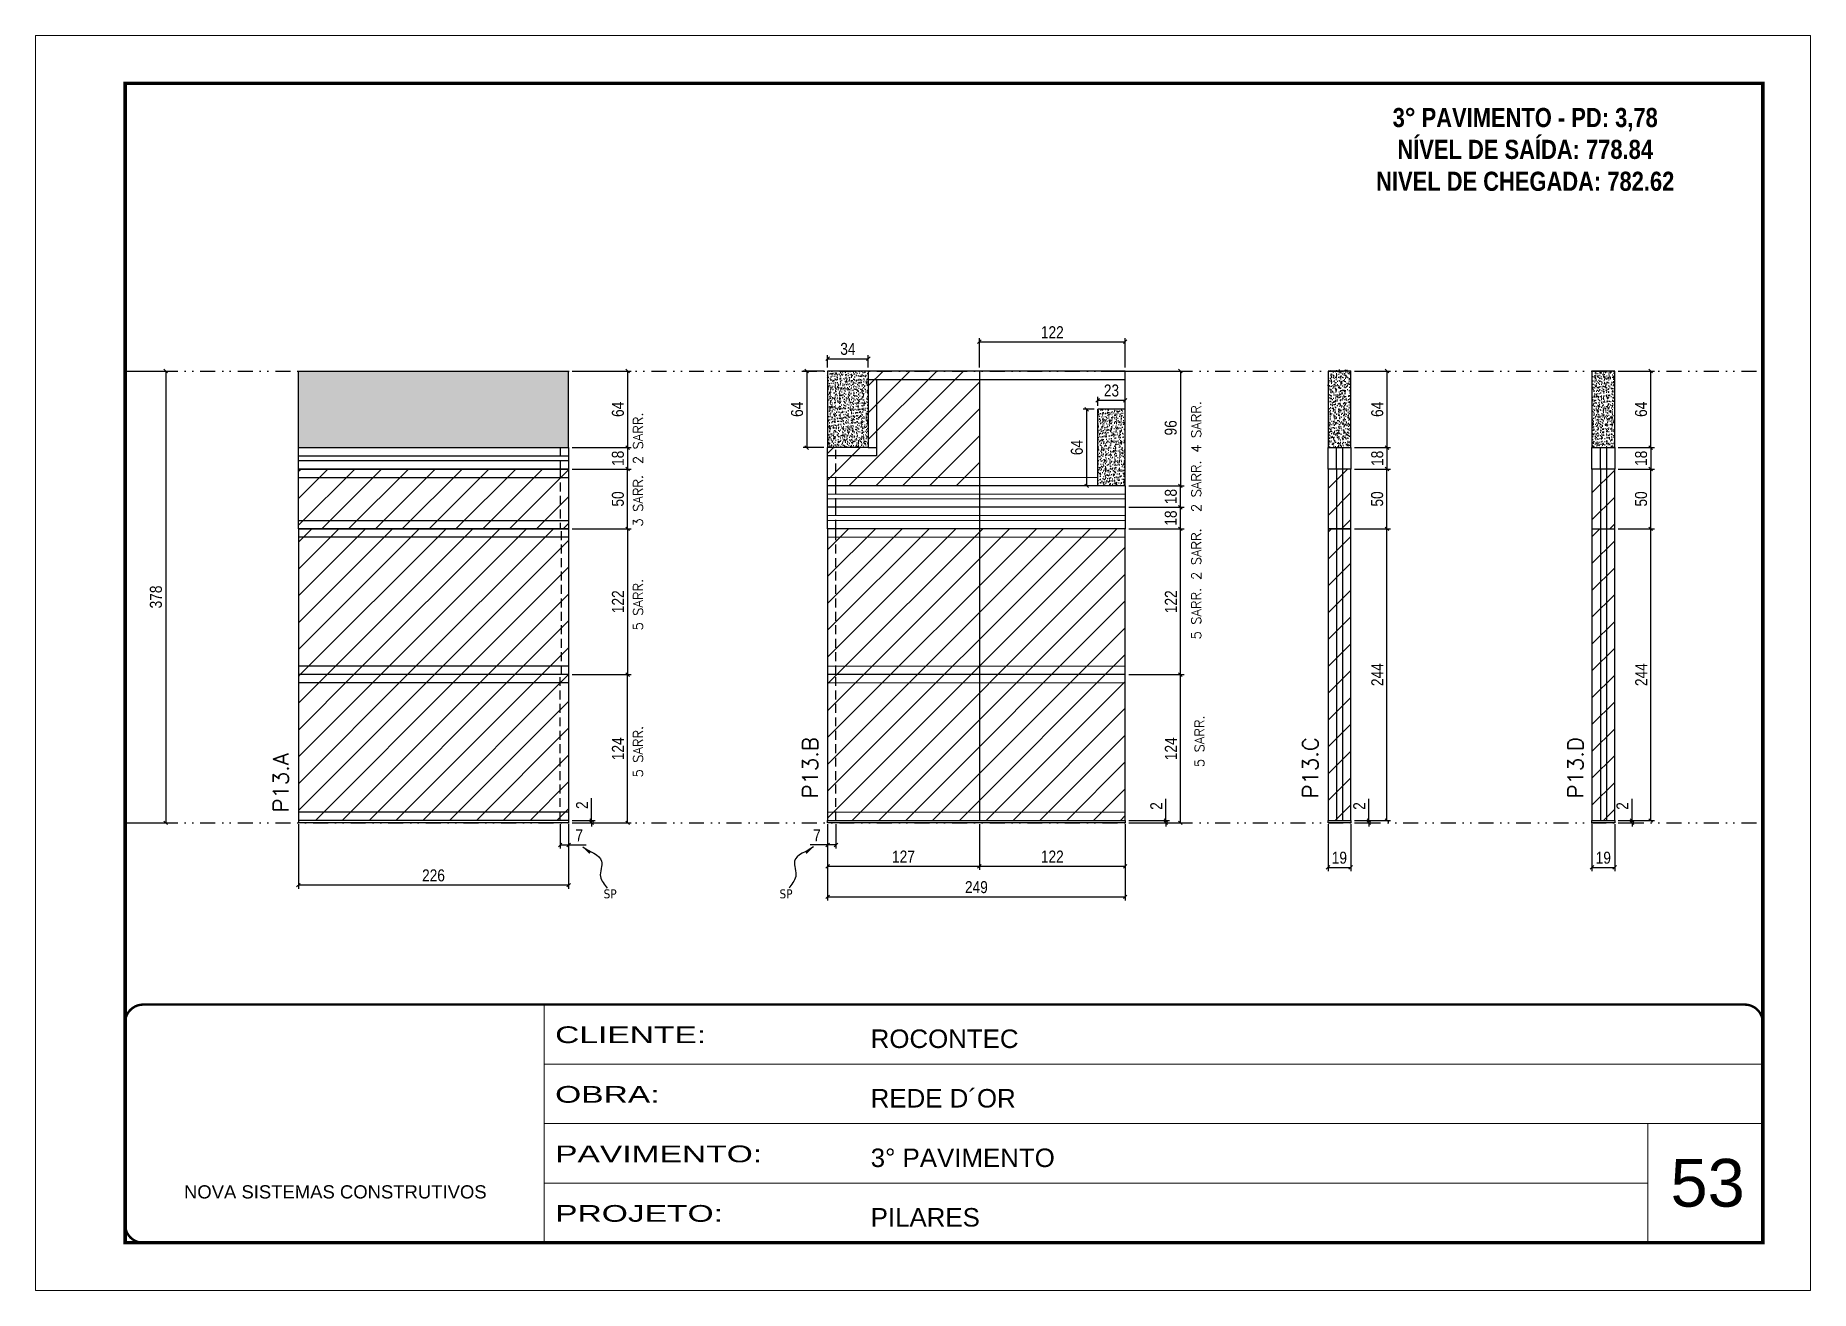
# Model space of a CAD drawing. Extents: x 2949 to 9203, y -16089 to 12527.
# Drawn here: x 2949 to 4434, y -3455 to -2405 of the extents above; entities that cross this region are included whole.
import ezdxf

# ---------------------------------------------------------------- set-up
doc = ezdxf.new("R2010")
doc.units = 0
for name, pattern in [('CONTINUO', [0]), ('DASHED', [0.75, 0.5, -0.25]), ('DIVIDE2', [0.625, 0.25, -0.125, 0, -0.125, 0, -0.125]), ('HIDDEN', [0.375, 0.25, -0.125])]:
    doc.linetypes.add(name, pattern=pattern)
for name, color, linetype, lineweight in [('CARIMBO', 255, 'Continuous', 9), ('Folhas', 255, 'Continuous', 9), ('Hachura', 251, 'Continuous', 9), ('Sarr 2.2x7', 40, 'Continuous', 9), ('SARRAFO DE PRESSAO', 251, 'DASHED', 9), ('Texto Seção', 7, 'Continuous', 15)]:
    doc.layers.add(name, color=color, linetype=linetype, lineweight=lineweight)
for name, color, linetype in [('COTA', 241, 'Continuous'), ('NOMENCLATURA', 7, 'Continuous'), ('Nível', 160, 'Continuous'), ('Painéis', 200, 'Continuous'), ('Romaneio', 10, 'Continuous'), ('SARR_2.2x7', 40, 'Continuous'), ('Sarrafo de Pressão', 42, 'HIDDEN'), ('texto', 7, 'Continuous')]:
    doc.layers.add(name, color=color, linetype=linetype)
doc.styles.add('ARIAL', font='arial.ttf')
doc.styles.add('COTA TECNICA', font='techl___.ttf', dxfattribs={"height": 10})
doc.styles.add('COTA TECNICA-50', font='techl___.ttf', dxfattribs={"height": 10})
doc.styles.add('REGUA-120', font='ROMANS.shx', dxfattribs={"height": 15})
doc.styles.add('ROMANC', font='techb___.ttf', dxfattribs={"height": 2.5})
doc.styles.add('ROMANS', font='romans.shx')
doc.styles.get("Standard").update_dxf_attribs({"font": 'arial.ttf'})
doc.styles.add('Tecnologia', font='')
doc.styles.get('Tecnologia').set_extended_font_data('Forgotten Futurist')
doc.dimstyles.new('COTA PAINEL-50', dxfattribs={"dimtxt": 10, "dimasz": 3, "dimexe": 3, "dimexo": 3, "dimgap": 3, "dimtad": 1, "dimdec": 1, "dimzin": 12, "dimdsep": 46, "dimtxsty": 'COTA TECNICA-50', "dimblk1": 'OBLIQUE', "dimblk2": 'OBLIQUE', "dimsah": 1, "dimcen": 0.9, "dimclrd": 4, "dimclre": 4, "dimclrt": 240, "dimadec": 1, "dimazin": 3, "dimtfac": 1, "dimtdec": 1, "dimtmove": 0, "dimatfit": 3, "dimfxl": 1, "dimtolj": 1, "dimtzin": 12, "dimarcsym": 0})
doc.dimstyles.new('PAINEL', dxfattribs={"dimtxt": 10, "dimasz": 3, "dimexe": 3, "dimexo": 3, "dimgap": 3, "dimtad": 1, "dimdec": 1, "dimzin": 12, "dimdsep": 46, "dimtxsty": 'COTA TECNICA', "dimblk1": 'OBLIQUE', "dimblk2": 'OBLIQUE', "dimsah": 1, "dimcen": 0.9, "dimclrd": 4, "dimclre": 4, "dimclrt": 240, "dimadec": 1, "dimazin": 3, "dimtfac": 1, "dimtdec": 1, "dimtmove": 0, "dimatfit": 3, "dimfxl": 1, "dimtolj": 1, "dimtzin": 12, "dimarcsym": 0})
doc.dimstyles.get("Standard").update_dxf_attribs({"dimtxt": 0.18, "dimasz": 0.18, "dimexe": 0.18, "dimexo": 0.0625, "dimgap": 0.09, "dimtad": 0, "dimtih": 1, "dimtoh": 1, "dimdec": 4, "dimzin": 0, "dimdsep": 46, "dimtxsty": 'Standard', "dimcen": 0.09, "dimadec": 0, "dimazin": 0, "dimtfac": 1, "dimtdec": 4, "dimtofl": 0, "dimtmove": 0, "dimatfit": 3, "dimfxl": 1, "dimtolj": 1, "dimtzin": 0, "dimarcsym": 0})
pattern_1 = [(45, (-129255.467, -35347.797), (-11.2253202, 11.2253202), [])]
pattern_2 = [(45, (0, 3445.725), (-11.22532, 11.22532), [])]

msp = doc.modelspace()

# ---------------------------------------------------------------- texts
at = {"layer": 'CARIMBO', "style": 'ARIAL'}
msp.add_text('53', height=40, dxfattribs=at).set_placement((4316.89, -3384.6))
at = {"layer": 'NOMENCLATURA', "color": 2, "insert": (4195.36, -2438.68), "char_height": 16, "attachment_point": 2, "style": 'ROMANC'}
msp.add_mtext_dynamic_manual_height_columns('\\P3° PAVIMENTO - PD: 3,78\\PNÍVEL DE SAÍDA: 778.84\\PNIVEL DE CHEGADA: 782.62', width=300.2766, gutter_width=1, heights=[0], dxfattribs=at)
at = {"layer": 'texto', "color": 0, "char_height": 7.5, "attachment_point": 5}
for insert in [(3429.78, -3122.95), (3576.93, -3122.95)]:
    msp.add_mtext('{\\fTahoma|b0|i0|c0|p34;\\C4;SP}', dxfattribs=dict(at, insert=insert))
at = {"layer": 'Texto Seção', "linetype": 'Continuous', "style": 'ROMANS'}
for s, p in [('4 SARR.', (3924.15, -2753.77)), ('2 SARR.', (3457.15, -2763.39)), ('2 SARR.', (3924.15, -2803.43)), ('3 SARR.', (3457.15, -2815.62)), ('2 SARR.', (3924.15, -2860.27)), ('5 SARR.', (3457.15, -2902.54)), ('5 SARR.', (3924.15, -2909.99)), ('5 SARR.', (3457.15, -3025.55)), ('5 SARR.', (3926.86, -3016.83))]:
    msp.add_text(s, height=8, rotation=90, dxfattribs=at).set_placement(p)
at = {"layer": 'Texto Seção', "style": 'REGUA-120'}
msp.add_text('P13.A', height=13, rotation=90, dxfattribs=at).set_placement((3160.78, -3054.82))
at = {"layer": 'Texto Seção', "char_height": 13, "width": 285.3299, "attachment_point": 7, "rotation": 90, "style": 'REGUA-120'}
for s, insert in [('P13.B', (3603.68, -3042.99)), ('P13.C', (4022.12, -3042.99)), ('P13.D', (4243.91, -3042.99))]:
    msp.add_mtext(s, dxfattribs=dict(at, insert=insert))

# ---------------------------------------------------------------- blocks, each defined once
blk = doc.blocks.new('9999999999')
at = {"color": 30, "linetype": 'CONTINUO'}
for p, q in [((98564.6, 34230.2), (98564.6, 34429.4)), ((98564.6, 34379.6), (99584, 34379.6)), ((98564.6, 34329.8), (99488, 34329.8)), ((99584, 34329.8), (99488, 34329.8)), ((99488, 34329.8), (99488, 34230.2)), ((98564.6, 34280), (99488, 34280))]:
    blk.add_line(p, q, dxfattribs=at)
at = {"color": 30, "linetype": 'CONTINUO', "const_width": 2}
blk.add_lwpolyline([(99584, 34230.2), (99584, 34414.4, 0.414214), (99569, 34429.4), (98229, 34429.4, 0.414214), (98214, 34414.4), (98214, 34245.2, 0.414214), (98229, 34230.2), (99584, 34230.2)], format="xyb", dxfattribs=at)
at = {"layer": 'Folhas'}
blk.add_lwpolyline([(98139, 34190.2), (99624, 34190.2), (99624, 35240.2), (98139, 35240.2)], close=True, dxfattribs=at)
at = {"layer": 'Folhas', "color": 30, "const_width": 3}
blk.add_lwpolyline([(98214, 34230.2), (99584, 34230.2), (99584, 35200.2), (98214, 35200.2)], close=True, dxfattribs=at)
at = {"color": 7, "linetype": 'Continuous', "ltscale": 5, "style": 'ARIAL'}
for s, height, p in [('ROCONTEC', 15.48, (98837.7, 34393.1)), ('REDE D´OR', 15.48, (98837.7, 34343.3)), ('3° PAVIMENTO', 15.483, (98837.7, 34293.5)), ('NOVA SISTEMAS CONSTRUTIVOS', 11.059, (98263.2, 34267.2)), ('PILARES', 15.48, (98837.7, 34243.7))]:
    blk.add_text(s, height=height, dxfattribs=at).set_placement(p)
at = {"layer": 'Folhas', "color": 7, "style": 'Tecnologia', "width": 1.5}
for s, p in [('CLIENTE:', (98573.7, 34397.2)), ('OBRA:', (98573.7, 34347.3)), ('PAVIMENTO:', (98573.7, 34297.5)), ('PROJETO:', (98573.7, 34247.7))]:
    blk.add_text(s, height=14, dxfattribs=at).set_placement(p)
blk = doc.blocks.new('_Oblique')
at = {"color": 0, "linetype": 'ByBlock', "lineweight": -2}
blk.add_line((-0.5, -0.5), (0.5, 0.5), dxfattribs=at)
blk = doc.blocks.new('*D1646')
at = {"layer": 'COTA', "color": 4, "linetype": 'ByBlock', "lineweight": -2, "transparency": 16777216}
for p, q in [((3027, -2685.5), (3061, -2685.5)), ((3058, -2685.5), (3058, -3063.5)), ((3027, -3063.5), (3061, -3063.5))]:
    blk.add_line(p, q, dxfattribs=at)
at = {"layer": 'Defpoints', "color": 0, "linetype": 'ByBlock', "transparency": 16777216}
for p in [(3024, -2685.5), (3024, -3063.5), (3058, -3063.5)]:
    blk.add_point(p, dxfattribs=at)
at = {"layer": 'COTA', "color": 4, "linetype": 'ByBlock', "lineweight": -2, "transparency": 16777216, "xscale": 3, "yscale": 3, "zscale": 3}
for p, rotation in [((3058, -2685.5), 90), ((3058, -3063.5), 270)]:
    blk.add_blockref('_Oblique', p, dxfattribs=dict(at, rotation=rotation))
at = {"layer": 'COTA', "color": 240, "linetype": 'ByBlock', "transparency": 16777216, "insert": (3049.8, -2874.5), "char_height": 10, "attachment_point": 5, "rotation": 90, "style": 'COTA TECNICA'}
blk.add_mtext('\\A1;378', dxfattribs=at)
blk = doc.blocks.new('*D1618')
at = {"layer": 'COTA', "color": 4, "lineweight": -2, "transparency": 16777216}
for p, q in [((3169, -3064.5), (3169, -3118.6)), ((3395, -3064.5), (3395, -3118.6)), ((3395, -3115.6), (3169, -3115.6))]:
    blk.add_line(p, q, dxfattribs=at)
at = {"layer": 'Defpoints', "color": 0, "transparency": 16777216}
for p in [(3169, -3061.5), (3395, -3061.5), (3169, -3115.6)]:
    blk.add_point(p, dxfattribs=at)
at = {"layer": 'COTA', "color": 4, "lineweight": -2, "transparency": 16777216, "xscale": 3, "yscale": 3, "zscale": 3, "rotation": 180}
blk.add_blockref('_Oblique', (3169, -3115.6), dxfattribs=at)
at = {"layer": 'COTA', "color": 4, "lineweight": -2, "transparency": 16777216, "xscale": 3, "yscale": 3, "zscale": 3}
blk.add_blockref('_Oblique', (3395, -3115.6), dxfattribs=at)
at = {"layer": 'COTA', "color": 240, "transparency": 16777216, "insert": (3282, -3107.5), "char_height": 10, "attachment_point": 5, "style": 'COTA TECNICA'}
blk.add_mtext('\\A1;226', dxfattribs=at)
blk = doc.blocks.new('*D1619')
at = {"layer": 'COTA', "color": 4, "lineweight": -2, "transparency": 16777216}
for p, q in [((3388, -3064.5), (3388, -3085)), ((3395, -3066.5), (3395, -3085)), ((3388, -3082), (3395, -3082)), ((3395, -3082), (3409.7, -3082))]:
    blk.add_line(p, q, dxfattribs=at)
at = {"layer": 'Defpoints', "color": 0, "transparency": 16777216}
for p in [(3388, -3061.5), (3395, -3063.5), (3395, -3082)]:
    blk.add_point(p, dxfattribs=at)
at = {"layer": 'COTA', "color": 4, "lineweight": -2, "transparency": 16777216, "xscale": 3, "yscale": 3, "zscale": 3, "rotation": 180}
blk.add_blockref('_Oblique', (3388, -3082), dxfattribs=at)
at = {"layer": 'COTA', "color": 4, "lineweight": -2, "transparency": 16777216, "xscale": 3, "yscale": 3, "zscale": 3}
blk.add_blockref('_Oblique', (3395, -3082), dxfattribs=at)
at = {"layer": 'COTA', "color": 240, "transparency": 16777216, "insert": (3403.9, -3073.9), "char_height": 10, "attachment_point": 5, "style": 'COTA TECNICA-50'}
blk.add_mtext('\\A1;7', dxfattribs=at)
blk = doc.blocks.new('*D1620')
at = {"layer": 'Defpoints', "color": 0, "linetype": 'ByBlock', "transparency": 16777216}
for p in [(3395, -2939.5), (3444.4, -2939.5), (3395, -3063.5)]:
    blk.add_point(p, dxfattribs=at)
at = {"layer": 'Romaneio', "color": 4, "linetype": 'ByBlock', "lineweight": -2, "transparency": 16777216}
for p, q in [((3398, -2939.5), (3447.4, -2939.5)), ((3444.4, -3063.5), (3444.4, -2939.5)), ((3398, -3063.5), (3447.4, -3063.5))]:
    blk.add_line(p, q, dxfattribs=at)
at = {"layer": 'Romaneio', "color": 4, "linetype": 'ByBlock', "lineweight": -2, "transparency": 16777216, "xscale": 3, "yscale": 3, "zscale": 3}
for p, rotation in [((3444.4, -2939.5), 90), ((3444.4, -3063.5), 270)]:
    blk.add_blockref('_Oblique', p, dxfattribs=dict(at, rotation=rotation))
at = {"layer": 'Romaneio', "color": 240, "linetype": 'ByBlock', "transparency": 16777216, "insert": (3436.3, -3001.5), "char_height": 10, "attachment_point": 5, "rotation": 90, "style": 'COTA TECNICA'}
blk.add_mtext('\\A1;124', dxfattribs=at)
blk = doc.blocks.new('*D1621')
at = {"layer": 'COTA', "color": 4, "lineweight": -2, "transparency": 16777216}
for p, q in [((3414.3, -3061.5), (3414.3, -3042.7)), ((3398, -3061.5), (3417.3, -3061.5)), ((3398, -3063.5), (3417.3, -3063.5)), ((3414.3, -3063.5), (3414.3, -3061.5)), ((3414.3, -3063.5), (3414.3, -3066.5))]:
    blk.add_line(p, q, dxfattribs=at)
at = {"layer": 'Defpoints', "color": 0, "transparency": 16777216}
for p in [(3395, -3061.5), (3395, -3063.5), (3414.3, -3063.5)]:
    blk.add_point(p, dxfattribs=at)
at = {"layer": 'COTA', "color": 4, "lineweight": -2, "transparency": 16777216, "xscale": 3, "yscale": 3, "zscale": 3}
for p, rotation in [((3414.3, -3061.5), 270), ((3414.3, -3063.5), 90)]:
    blk.add_blockref('_Oblique', p, dxfattribs=dict(at, rotation=rotation))
at = {"layer": 'COTA', "color": 240, "transparency": 16777216, "insert": (3406.3, -3048.7), "char_height": 10, "attachment_point": 5, "rotation": 90, "style": 'COTA TECNICA-50'}
blk.add_mtext('\\A1;2', dxfattribs=at)
blk = doc.blocks.new('*D1622')
at = {"layer": 'COTA', "color": 4, "lineweight": -2, "transparency": 16777216}
for p, q in [((3611.7, -3064.5), (3611.7, -3128.4)), ((3860.7, -3064.5), (3860.7, -3128.4)), ((3611.7, -3125.4), (3860.7, -3125.4))]:
    blk.add_line(p, q, dxfattribs=at)
at = {"layer": 'Defpoints', "color": 0, "transparency": 16777216}
for p in [(3611.7, -3061.5), (3860.7, -3061.5), (3860.7, -3125.4)]:
    blk.add_point(p, dxfattribs=at)
at = {"layer": 'COTA', "color": 4, "lineweight": -2, "transparency": 16777216, "xscale": 3, "yscale": 3, "zscale": 3, "rotation": 180}
blk.add_blockref('_Oblique', (3611.7, -3125.4), dxfattribs=at)
at = {"layer": 'COTA', "color": 4, "lineweight": -2, "transparency": 16777216, "xscale": 3, "yscale": 3, "zscale": 3}
blk.add_blockref('_Oblique', (3860.7, -3125.4), dxfattribs=at)
at = {"layer": 'COTA', "color": 240, "transparency": 16777216, "insert": (3736.2, -3117.3), "char_height": 10, "attachment_point": 5, "style": 'COTA TECNICA'}
blk.add_mtext('\\A1;249', dxfattribs=at)
blk = doc.blocks.new('*D1623')
at = {"layer": 'COTA', "color": 4, "lineweight": -2, "transparency": 16777216}
for p, q in [((3611.7, -3066.5), (3611.7, -3085)), ((3618.7, -3064.5), (3618.7, -3085)), ((3611.7, -3082), (3597, -3082)), ((3618.7, -3082), (3611.7, -3082))]:
    blk.add_line(p, q, dxfattribs=at)
at = {"layer": 'Defpoints', "color": 0, "transparency": 16777216}
for p in [(3611.7, -3063.5), (3618.7, -3061.5), (3611.7, -3082)]:
    blk.add_point(p, dxfattribs=at)
at = {"layer": 'COTA', "color": 4, "lineweight": -2, "transparency": 16777216, "xscale": 3, "yscale": 3, "zscale": 3, "rotation": 180}
blk.add_blockref('_Oblique', (3611.7, -3082), dxfattribs=at)
at = {"layer": 'COTA', "color": 4, "lineweight": -2, "transparency": 16777216, "xscale": 3, "yscale": 3, "zscale": 3}
blk.add_blockref('_Oblique', (3618.7, -3082), dxfattribs=at)
at = {"layer": 'COTA', "color": 240, "transparency": 16777216, "insert": (3602.8, -3073.9), "char_height": 10, "attachment_point": 5, "style": 'COTA TECNICA-50'}
blk.add_mtext('\\A1;7', dxfattribs=at)
blk = doc.blocks.new('*D1624')
at = {"layer": 'COTA', "color": 4, "lineweight": -2, "transparency": 16777216}
for p, q in [((3863.7, -2939.5), (3909.9, -2939.5)), ((3906.9, -3063.5), (3906.9, -2939.5)), ((3863.7, -3063.5), (3909.9, -3063.5))]:
    blk.add_line(p, q, dxfattribs=at)
at = {"layer": 'Defpoints', "color": 0, "transparency": 16777216}
for p in [(3860.7, -2939.5), (3906.9, -2939.5), (3860.7, -3063.5)]:
    blk.add_point(p, dxfattribs=at)
at = {"layer": 'COTA', "color": 4, "lineweight": -2, "transparency": 16777216, "xscale": 3, "yscale": 3, "zscale": 3}
for p, rotation in [((3906.9, -2939.5), 90), ((3906.9, -3063.5), 270)]:
    blk.add_blockref('_Oblique', p, dxfattribs=dict(at, rotation=rotation))
at = {"layer": 'COTA', "color": 240, "transparency": 16777216, "insert": (3898.9, -3001.5), "char_height": 10, "attachment_point": 5, "rotation": 90, "style": 'COTA TECNICA-50'}
blk.add_mtext('\\A1;124', dxfattribs=at)
blk = doc.blocks.new('*D1625')
at = {"layer": 'COTA', "color": 4, "lineweight": -2, "transparency": 16777216}
for p, q in [((3894.7, -3061.5), (3894.7, -3043.3)), ((3863.7, -3061.5), (3897.7, -3061.5)), ((3863.7, -3063.5), (3897.7, -3063.5)), ((3894.7, -3063.5), (3894.7, -3061.5)), ((3894.7, -3063.5), (3894.7, -3066.5))]:
    blk.add_line(p, q, dxfattribs=at)
at = {"layer": 'Defpoints', "color": 0, "transparency": 16777216}
for p in [(3860.7, -3061.5), (3860.7, -3063.5), (3894.7, -3063.5)]:
    blk.add_point(p, dxfattribs=at)
at = {"layer": 'COTA', "color": 4, "lineweight": -2, "transparency": 16777216, "xscale": 3, "yscale": 3, "zscale": 3}
for p, rotation in [((3894.7, -3061.5), 270), ((3894.7, -3063.5), 90)]:
    blk.add_blockref('_Oblique', p, dxfattribs=dict(at, rotation=rotation))
at = {"layer": 'COTA', "color": 240, "transparency": 16777216, "insert": (3886.7, -3049.4), "char_height": 10, "attachment_point": 5, "rotation": 90, "style": 'COTA TECNICA-50'}
blk.add_mtext('\\A1;2', dxfattribs=at)
blk = doc.blocks.new('*D1626')
at = {"layer": 'COTA', "color": 4, "linetype": 'ByBlock', "lineweight": -2, "transparency": 16777216}
for p, q in [((3840.7, -2685.5), (3909.9, -2685.5)), ((3906.9, -2685.5), (3906.9, -2781.5)), ((3863.7, -2781.5), (3909.9, -2781.5))]:
    blk.add_line(p, q, dxfattribs=at)
at = {"layer": 'Defpoints', "color": 0, "linetype": 'ByBlock', "transparency": 16777216}
for p in [(3837.7, -2685.5), (3860.7, -2781.5), (3906.9, -2781.5)]:
    blk.add_point(p, dxfattribs=at)
at = {"layer": 'COTA', "color": 4, "linetype": 'ByBlock', "lineweight": -2, "transparency": 16777216, "xscale": 3, "yscale": 3, "zscale": 3}
for p, rotation in [((3906.9, -2685.5), 90), ((3906.9, -2781.5), 270)]:
    blk.add_blockref('_Oblique', p, dxfattribs=dict(at, rotation=rotation))
at = {"layer": 'COTA', "color": 240, "linetype": 'ByBlock', "transparency": 16777216, "insert": (3898.8, -2733), "char_height": 10, "attachment_point": 5, "rotation": 90, "style": 'COTA TECNICA'}
blk.add_mtext('\\A1;96', dxfattribs=at)
blk = doc.blocks.new('*D1627')
at = {"layer": 'COTA', "color": 4, "linetype": 'ByBlock', "lineweight": -2, "transparency": 16777216}
for p, q in [((3863.7, -2817.5), (3909.9, -2817.5)), ((3906.9, -2939.5), (3906.9, -2817.5)), ((3863.7, -2939.5), (3909.9, -2939.5))]:
    blk.add_line(p, q, dxfattribs=at)
at = {"layer": 'Defpoints', "color": 0, "linetype": 'ByBlock', "transparency": 16777216}
for p in [(3860.7, -2817.5), (3906.9, -2817.5), (3860.7, -2939.5)]:
    blk.add_point(p, dxfattribs=at)
at = {"layer": 'COTA', "color": 4, "linetype": 'ByBlock', "lineweight": -2, "transparency": 16777216, "xscale": 3, "yscale": 3, "zscale": 3}
for p, rotation in [((3906.9, -2817.5), 90), ((3906.9, -2939.5), 270)]:
    blk.add_blockref('_Oblique', p, dxfattribs=dict(at, rotation=rotation))
at = {"layer": 'COTA', "color": 240, "linetype": 'ByBlock', "transparency": 16777216, "insert": (3898.9, -2878.5), "char_height": 10, "attachment_point": 5, "rotation": 90, "style": 'COTA TECNICA'}
blk.add_mtext('\\A1;122', dxfattribs=at)
blk = doc.blocks.new('*D1647')
at = {"layer": 'COTA', "color": 4, "linetype": 'ByBlock', "lineweight": -2, "transparency": 16777216}
for p, q in [((3611.7, -3064.5), (3611.7, -3102.8)), ((3738.7, -3064.5), (3738.7, -3102.8)), ((3611.7, -3099.8), (3738.7, -3099.8))]:
    blk.add_line(p, q, dxfattribs=at)
at = {"layer": 'Defpoints', "color": 0, "linetype": 'ByBlock', "transparency": 16777216}
for p in [(3611.7, -3061.5), (3738.7, -3061.5), (3738.7, -3099.8)]:
    blk.add_point(p, dxfattribs=at)
at = {"layer": 'COTA', "color": 4, "linetype": 'ByBlock', "lineweight": -2, "transparency": 16777216, "xscale": 3, "yscale": 3, "zscale": 3, "rotation": 180}
blk.add_blockref('_Oblique', (3611.7, -3099.8), dxfattribs=at)
at = {"layer": 'COTA', "color": 4, "linetype": 'ByBlock', "lineweight": -2, "transparency": 16777216, "xscale": 3, "yscale": 3, "zscale": 3}
blk.add_blockref('_Oblique', (3738.7, -3099.8), dxfattribs=at)
at = {"layer": 'COTA', "color": 240, "linetype": 'ByBlock', "transparency": 16777216, "insert": (3675.2, -3091.7), "char_height": 10, "attachment_point": 5, "style": 'COTA TECNICA'}
blk.add_mtext('\\A1;127', dxfattribs=at)
blk = doc.blocks.new('*D1648')
at = {"layer": 'COTA', "color": 4, "linetype": 'ByBlock', "lineweight": -2, "transparency": 16777216}
for p, q in [((3738.7, -3064.5), (3738.7, -3102.8)), ((3860.7, -3066.5), (3860.7, -3102.8)), ((3738.7, -3099.8), (3860.7, -3099.8))]:
    blk.add_line(p, q, dxfattribs=at)
at = {"layer": 'Defpoints', "color": 0, "linetype": 'ByBlock', "transparency": 16777216}
for p in [(3738.7, -3061.5), (3860.7, -3063.5), (3860.7, -3099.8)]:
    blk.add_point(p, dxfattribs=at)
at = {"layer": 'COTA', "color": 4, "linetype": 'ByBlock', "lineweight": -2, "transparency": 16777216, "xscale": 3, "yscale": 3, "zscale": 3, "rotation": 180}
blk.add_blockref('_Oblique', (3738.7, -3099.8), dxfattribs=at)
at = {"layer": 'COTA', "color": 4, "linetype": 'ByBlock', "lineweight": -2, "transparency": 16777216, "xscale": 3, "yscale": 3, "zscale": 3}
blk.add_blockref('_Oblique', (3860.7, -3099.8), dxfattribs=at)
at = {"layer": 'COTA', "color": 240, "linetype": 'ByBlock', "transparency": 16777216, "insert": (3799.7, -3091.7), "char_height": 10, "attachment_point": 5, "style": 'COTA TECNICA'}
blk.add_mtext('\\A1;122', dxfattribs=at)
blk = doc.blocks.new('*D1638')
at = {"layer": 'COTA', "color": 4, "linetype": 'ByBlock', "lineweight": -2, "transparency": 16777216}
for p, q in [((3608.7, -2685.5), (3591.3, -2685.5)), ((3594.3, -2685.5), (3594.3, -2749.5)), ((3608.7, -2749.5), (3591.3, -2749.5))]:
    blk.add_line(p, q, dxfattribs=at)
at = {"layer": 'Defpoints', "color": 0, "linetype": 'ByBlock', "transparency": 16777216}
for p in [(3611.7, -2685.5), (3594.3, -2749.5), (3611.7, -2749.5)]:
    blk.add_point(p, dxfattribs=at)
at = {"layer": 'COTA', "color": 4, "linetype": 'ByBlock', "lineweight": -2, "transparency": 16777216, "xscale": 3, "yscale": 3, "zscale": 3}
for p, rotation in [((3594.3, -2685.5), 90), ((3594.3, -2749.5), 270)]:
    blk.add_blockref('_Oblique', p, dxfattribs=dict(at, rotation=rotation))
at = {"layer": 'COTA', "color": 240, "linetype": 'ByBlock', "transparency": 16777216, "insert": (3586.2, -2717.5), "char_height": 10, "attachment_point": 5, "rotation": 90, "style": 'COTA TECNICA'}
blk.add_mtext('\\A1;64', dxfattribs=at)
blk = doc.blocks.new('*D1639')
at = {"layer": 'COTA', "color": 4, "linetype": 'ByBlock', "lineweight": -2, "transparency": 16777216}
for p, q in [((3611.7, -2682.5), (3611.7, -2672.2)), ((3645.7, -2682.5), (3645.7, -2672.2)), ((3611.7, -2675.2), (3645.7, -2675.2))]:
    blk.add_line(p, q, dxfattribs=at)
at = {"layer": 'Defpoints', "color": 0, "linetype": 'ByBlock', "transparency": 16777216}
for p in [(3611.7, -2685.5), (3645.7, -2675.2), (3645.7, -2685.5)]:
    blk.add_point(p, dxfattribs=at)
at = {"layer": 'COTA', "color": 4, "linetype": 'ByBlock', "lineweight": -2, "transparency": 16777216, "xscale": 3, "yscale": 3, "zscale": 3, "rotation": 180}
blk.add_blockref('_Oblique', (3611.7, -2675.2), dxfattribs=at)
at = {"layer": 'COTA', "color": 4, "linetype": 'ByBlock', "lineweight": -2, "transparency": 16777216, "xscale": 3, "yscale": 3, "zscale": 3}
blk.add_blockref('_Oblique', (3645.7, -2675.2), dxfattribs=at)
at = {"layer": 'COTA', "color": 240, "linetype": 'ByBlock', "transparency": 16777216, "insert": (3628.7, -2667), "char_height": 10, "attachment_point": 5, "style": 'COTA TECNICA'}
blk.add_mtext('\\A1;34', dxfattribs=at)
blk = doc.blocks.new('*D1640')
at = {"layer": 'COTA', "color": 4, "linetype": 'ByBlock', "lineweight": -2, "transparency": 16777216}
for p, q in [((3398, -2817.5), (3447.4, -2817.5)), ((3444.4, -2817.5), (3444.4, -2939.5)), ((3398, -2939.5), (3447.4, -2939.5))]:
    blk.add_line(p, q, dxfattribs=at)
at = {"layer": 'Defpoints', "color": 0, "linetype": 'ByBlock', "transparency": 16777216}
for p in [(3395, -2817.5), (3395, -2939.5), (3444.4, -2939.5)]:
    blk.add_point(p, dxfattribs=at)
at = {"layer": 'COTA', "color": 4, "linetype": 'ByBlock', "lineweight": -2, "transparency": 16777216, "xscale": 3, "yscale": 3, "zscale": 3}
for p, rotation in [((3444.4, -2817.5), 90), ((3444.4, -2939.5), 270)]:
    blk.add_blockref('_Oblique', p, dxfattribs=dict(at, rotation=rotation))
at = {"layer": 'COTA', "color": 240, "linetype": 'ByBlock', "transparency": 16777216, "insert": (3436.3, -2878.5), "char_height": 10, "attachment_point": 5, "rotation": 90, "style": 'COTA TECNICA'}
blk.add_mtext('\\A1;122', dxfattribs=at)
blk = doc.blocks.new('*D1641')
at = {"layer": 'COTA', "color": 4, "linetype": 'ByBlock', "lineweight": -2, "transparency": 16777216}
for p, q in [((3398, -2685.5), (3447.4, -2685.5)), ((3444.4, -2685.5), (3444.4, -2749.5)), ((3398, -2749.5), (3447.4, -2749.5))]:
    blk.add_line(p, q, dxfattribs=at)
at = {"layer": 'Defpoints', "color": 0, "linetype": 'ByBlock', "transparency": 16777216}
for p in [(3395, -2685.5), (3395, -2749.5), (3444.4, -2749.5)]:
    blk.add_point(p, dxfattribs=at)
at = {"layer": 'COTA', "color": 4, "linetype": 'ByBlock', "lineweight": -2, "transparency": 16777216, "xscale": 3, "yscale": 3, "zscale": 3}
for p, rotation in [((3444.4, -2685.5), 90), ((3444.4, -2749.5), 270)]:
    blk.add_blockref('_Oblique', p, dxfattribs=dict(at, rotation=rotation))
at = {"layer": 'COTA', "color": 240, "linetype": 'ByBlock', "transparency": 16777216, "insert": (3436.3, -2717.5), "char_height": 10, "attachment_point": 5, "rotation": 90, "style": 'COTA TECNICA'}
blk.add_mtext('\\A1;64', dxfattribs=at)
blk = doc.blocks.new('*D1605')
at = {"layer": 'COTA', "color": 4, "lineweight": -2, "transparency": 16777216}
for p, q in [((4030.4, -3064.5), (4030.4, -3103.8)), ((4049.4, -3064.5), (4049.4, -3103.8)), ((4030.4, -3100.8), (4049.4, -3100.8))]:
    blk.add_line(p, q, dxfattribs=at)
at = {"layer": 'Defpoints', "color": 0, "transparency": 16777216}
for p in [(4030.4, -3061.5), (4049.4, -3061.5), (4049.4, -3100.8)]:
    blk.add_point(p, dxfattribs=at)
at = {"layer": 'COTA', "color": 4, "lineweight": -2, "transparency": 16777216, "xscale": 3, "yscale": 3, "zscale": 3, "rotation": 180}
blk.add_blockref('_Oblique', (4030.4, -3100.8), dxfattribs=at)
at = {"layer": 'COTA', "color": 4, "lineweight": -2, "transparency": 16777216, "xscale": 3, "yscale": 3, "zscale": 3}
blk.add_blockref('_Oblique', (4049.4, -3100.8), dxfattribs=at)
at = {"layer": 'COTA', "color": 240, "transparency": 16777216, "insert": (4039.9, -3092.7), "char_height": 10, "attachment_point": 5, "style": 'COTA TECNICA'}
blk.add_mtext('\\A1;19', dxfattribs=at)
blk = doc.blocks.new('*D1606')
at = {"layer": 'COTA', "color": 4, "lineweight": -2, "transparency": 16777216}
for p, q in [((4251.2, -3064.5), (4251.2, -3103.8)), ((4270.2, -3064.5), (4270.2, -3103.8)), ((4251.2, -3100.8), (4270.2, -3100.8))]:
    blk.add_line(p, q, dxfattribs=at)
at = {"layer": 'Defpoints', "color": 0, "transparency": 16777216}
for p in [(4251.2, -3061.5), (4270.2, -3061.5), (4270.2, -3100.8)]:
    blk.add_point(p, dxfattribs=at)
at = {"layer": 'COTA', "color": 4, "lineweight": -2, "transparency": 16777216, "xscale": 3, "yscale": 3, "zscale": 3, "rotation": 180}
blk.add_blockref('_Oblique', (4251.2, -3100.8), dxfattribs=at)
at = {"layer": 'COTA', "color": 4, "lineweight": -2, "transparency": 16777216, "xscale": 3, "yscale": 3, "zscale": 3}
blk.add_blockref('_Oblique', (4270.2, -3100.8), dxfattribs=at)
at = {"layer": 'COTA', "color": 240, "transparency": 16777216, "insert": (4260.7, -3092.7), "char_height": 10, "attachment_point": 5, "style": 'COTA TECNICA'}
blk.add_mtext('\\A1;19', dxfattribs=at)
blk = doc.blocks.new('*D1607')
at = {"layer": 'COTA', "color": 4, "lineweight": -2, "transparency": 16777216}
for p, q in [((4273.2, -2685.5), (4303.4, -2685.5)), ((4300.4, -2749.5), (4300.4, -2685.5)), ((4273.2, -2749.5), (4303.4, -2749.5))]:
    blk.add_line(p, q, dxfattribs=at)
at = {"layer": 'Defpoints', "color": 0, "transparency": 16777216}
for p in [(4270.2, -2685.5), (4300.4, -2685.5), (4270.2, -2749.5)]:
    blk.add_point(p, dxfattribs=at)
at = {"layer": 'COTA', "color": 4, "lineweight": -2, "transparency": 16777216, "xscale": 3, "yscale": 3, "zscale": 3}
for p, rotation in [((4300.4, -2685.5), 90), ((4300.4, -2749.5), 270)]:
    blk.add_blockref('_Oblique', p, dxfattribs=dict(at, rotation=rotation))
at = {"layer": 'COTA', "color": 240, "transparency": 16777216, "insert": (4292.3, -2717.5), "char_height": 10, "attachment_point": 5, "rotation": 90, "style": 'COTA TECNICA'}
blk.add_mtext('\\A1;64', dxfattribs=at)
blk = doc.blocks.new('*D1608')
at = {"layer": 'COTA', "color": 4, "lineweight": -2, "transparency": 16777216}
for p, q in [((4064.5, -3061.5), (4064.5, -3043.3)), ((4052.4, -3061.5), (4067.5, -3061.5)), ((4052.4, -3063.5), (4067.5, -3063.5)), ((4064.5, -3063.5), (4064.5, -3061.5)), ((4064.5, -3063.5), (4064.5, -3066.5))]:
    blk.add_line(p, q, dxfattribs=at)
at = {"layer": 'Defpoints', "color": 0, "transparency": 16777216}
for p in [(4049.4, -3061.5), (4049.4, -3063.5), (4064.5, -3061.5)]:
    blk.add_point(p, dxfattribs=at)
at = {"layer": 'COTA', "color": 4, "lineweight": -2, "transparency": 16777216, "xscale": 3, "yscale": 3, "zscale": 3}
for p, rotation in [((4064.5, -3061.5), 270), ((4064.5, -3063.5), 90)]:
    blk.add_blockref('_Oblique', p, dxfattribs=dict(at, rotation=rotation))
at = {"layer": 'COTA', "color": 240, "transparency": 16777216, "insert": (4056.5, -3049.4), "char_height": 10, "attachment_point": 5, "rotation": 90, "style": 'COTA TECNICA-50'}
blk.add_mtext('\\A1;2', dxfattribs=at)
blk = doc.blocks.new('*D1642')
at = {"layer": 'COTA', "color": 4, "linetype": 'ByBlock', "lineweight": -2, "transparency": 16777216}
for p, q in [((4052.4, -2685.5), (4082.7, -2685.5)), ((4079.7, -2685.5), (4079.7, -2749.5)), ((4052.4, -2749.5), (4082.7, -2749.5))]:
    blk.add_line(p, q, dxfattribs=at)
at = {"layer": 'Defpoints', "color": 0, "linetype": 'ByBlock', "transparency": 16777216}
for p in [(4049.4, -2685.5), (4049.4, -2749.5), (4079.7, -2749.5)]:
    blk.add_point(p, dxfattribs=at)
at = {"layer": 'COTA', "color": 4, "linetype": 'ByBlock', "lineweight": -2, "transparency": 16777216, "xscale": 3, "yscale": 3, "zscale": 3}
for p, rotation in [((4079.7, -2685.5), 90), ((4079.7, -2749.5), 270)]:
    blk.add_blockref('_Oblique', p, dxfattribs=dict(at, rotation=rotation))
at = {"layer": 'COTA', "color": 240, "linetype": 'ByBlock', "transparency": 16777216, "insert": (4071.6, -2717.5), "char_height": 10, "attachment_point": 5, "rotation": 90, "style": 'COTA TECNICA'}
blk.add_mtext('\\A1;64', dxfattribs=at)
blk = doc.blocks.new('*D1643')
at = {"layer": 'COTA', "color": 4, "linetype": 'ByBlock', "lineweight": -2, "transparency": 16777216}
for p, q in [((4052.4, -2817.5), (4082.7, -2817.5)), ((4079.7, -3061.5), (4079.7, -2817.5)), ((4052.4, -3061.5), (4082.7, -3061.5))]:
    blk.add_line(p, q, dxfattribs=at)
at = {"layer": 'Defpoints', "color": 0, "linetype": 'ByBlock', "transparency": 16777216}
for p in [(4049.4, -2817.5), (4079.7, -2817.5), (4049.4, -3061.5)]:
    blk.add_point(p, dxfattribs=at)
at = {"layer": 'COTA', "color": 4, "linetype": 'ByBlock', "lineweight": -2, "transparency": 16777216, "xscale": 3, "yscale": 3, "zscale": 3}
for p, rotation in [((4079.7, -2817.5), 90), ((4079.7, -3061.5), 270)]:
    blk.add_blockref('_Oblique', p, dxfattribs=dict(at, rotation=rotation))
at = {"layer": 'COTA', "color": 240, "linetype": 'ByBlock', "transparency": 16777216, "insert": (4071.6, -2939.5), "char_height": 10, "attachment_point": 5, "rotation": 90, "style": 'COTA TECNICA'}
blk.add_mtext('\\A1;244', dxfattribs=at)
blk = doc.blocks.new('*D1649')
at = {"layer": 'COTA', "color": 4, "linetype": 'ByBlock', "lineweight": -2, "transparency": 16777216}
for p, q in [((4052.4, -2767.5), (4082.7, -2767.5)), ((4079.7, -2817.5), (4079.7, -2767.5)), ((4052.4, -2817.5), (4082.7, -2817.5))]:
    blk.add_line(p, q, dxfattribs=at)
at = {"layer": 'Defpoints', "color": 0, "linetype": 'ByBlock', "transparency": 16777216}
for p in [(4049.4, -2767.5), (4079.7, -2767.5), (4049.4, -2817.5)]:
    blk.add_point(p, dxfattribs=at)
at = {"layer": 'COTA', "color": 4, "linetype": 'ByBlock', "lineweight": -2, "transparency": 16777216, "xscale": 3, "yscale": 3, "zscale": 3}
for p, rotation in [((4079.7, -2767.5), 90), ((4079.7, -2817.5), 270)]:
    blk.add_blockref('_Oblique', p, dxfattribs=dict(at, rotation=rotation))
at = {"layer": 'COTA', "color": 240, "linetype": 'ByBlock', "transparency": 16777216, "insert": (4071.5, -2792.5), "char_height": 10, "attachment_point": 5, "rotation": 90, "style": 'COTA TECNICA'}
blk.add_mtext('\\A1;50', dxfattribs=at)
blk = doc.blocks.new('*D1628')
at = {"layer": 'COTA', "color": 4, "linetype": 'ByBlock', "lineweight": -2, "transparency": 16777216}
for p, q in [((4273.2, -2817.5), (4303.4, -2817.5)), ((4300.4, -3061.5), (4300.4, -2817.5)), ((4273.2, -3061.5), (4303.4, -3061.5))]:
    blk.add_line(p, q, dxfattribs=at)
at = {"layer": 'Defpoints', "color": 0, "linetype": 'ByBlock', "transparency": 16777216}
for p in [(4270.2, -2817.5), (4300.4, -2817.5), (4270.2, -3061.5)]:
    blk.add_point(p, dxfattribs=at)
at = {"layer": 'COTA', "color": 4, "linetype": 'ByBlock', "lineweight": -2, "transparency": 16777216, "xscale": 3, "yscale": 3, "zscale": 3}
for p, rotation in [((4300.4, -2817.5), 90), ((4300.4, -3061.5), 270)]:
    blk.add_blockref('_Oblique', p, dxfattribs=dict(at, rotation=rotation))
at = {"layer": 'COTA', "color": 240, "linetype": 'ByBlock', "transparency": 16777216, "insert": (4292.4, -2939.5), "char_height": 10, "attachment_point": 5, "rotation": 90, "style": 'COTA TECNICA'}
blk.add_mtext('\\A1;244', dxfattribs=at)
blk = doc.blocks.new('*D1629')
at = {"layer": 'COTA', "color": 4, "linetype": 'ByBlock', "lineweight": -2, "transparency": 16777216}
for p, q in [((4273.2, -2767.5), (4303.4, -2767.5)), ((4300.4, -2817.5), (4300.4, -2767.5)), ((4273.2, -2817.5), (4303.4, -2817.5))]:
    blk.add_line(p, q, dxfattribs=at)
at = {"layer": 'Defpoints', "color": 0, "linetype": 'ByBlock', "transparency": 16777216}
for p in [(4270.2, -2767.5), (4300.4, -2767.5), (4270.2, -2817.5)]:
    blk.add_point(p, dxfattribs=at)
at = {"layer": 'COTA', "color": 4, "linetype": 'ByBlock', "lineweight": -2, "transparency": 16777216, "xscale": 3, "yscale": 3, "zscale": 3}
for p, rotation in [((4300.4, -2767.5), 90), ((4300.4, -2817.5), 270)]:
    blk.add_blockref('_Oblique', p, dxfattribs=dict(at, rotation=rotation))
at = {"layer": 'COTA', "color": 240, "linetype": 'ByBlock', "transparency": 16777216, "insert": (4292.3, -2792.5), "char_height": 10, "attachment_point": 5, "rotation": 90, "style": 'COTA TECNICA'}
blk.add_mtext('\\A1;50', dxfattribs=at)
blk = doc.blocks.new('*D1650')
at = {"layer": 'COTA', "color": 4, "linetype": 'ByBlock', "lineweight": -2, "transparency": 16777216}
for p, q in [((4284.7, -3061.5), (4284.7, -3043.3)), ((4273.2, -3061.5), (4287.7, -3061.5)), ((4273.2, -3063.5), (4287.7, -3063.5)), ((4284.7, -3063.5), (4284.7, -3061.5)), ((4284.7, -3063.5), (4284.7, -3066.5))]:
    blk.add_line(p, q, dxfattribs=at)
at = {"layer": 'Defpoints', "color": 0, "linetype": 'ByBlock', "transparency": 16777216}
for p in [(4270.2, -3061.5), (4270.2, -3063.5), (4284.7, -3061.5)]:
    blk.add_point(p, dxfattribs=at)
at = {"layer": 'COTA', "color": 4, "linetype": 'ByBlock', "lineweight": -2, "transparency": 16777216, "xscale": 3, "yscale": 3, "zscale": 3}
for p, rotation in [((4284.7, -3061.5), 270), ((4284.7, -3063.5), 90)]:
    blk.add_blockref('_Oblique', p, dxfattribs=dict(at, rotation=rotation))
at = {"layer": 'COTA', "color": 240, "linetype": 'ByBlock', "transparency": 16777216, "insert": (4276.7, -3049.4), "char_height": 10, "attachment_point": 5, "rotation": 90, "style": 'COTA TECNICA'}
blk.add_mtext('\\A1;2', dxfattribs=at)
blk = doc.blocks.new('*D1652')
at = {"layer": 'COTA', "color": 4, "lineweight": -2, "transparency": 16777216}
for p, q in [((3398, -2767.5), (3447.4, -2767.5)), ((3444.4, -2817.5), (3444.4, -2767.5)), ((3398, -2817.5), (3447.4, -2817.5))]:
    blk.add_line(p, q, dxfattribs=at)
at = {"layer": 'Defpoints', "color": 0, "transparency": 16777216}
for p in [(3395, -2767.5), (3444.4, -2767.5), (3395, -2817.5)]:
    blk.add_point(p, dxfattribs=at)
at = {"layer": 'COTA', "color": 4, "lineweight": -2, "transparency": 16777216, "xscale": 3, "yscale": 3, "zscale": 3}
for p, rotation in [((3444.4, -2767.5), 90), ((3444.4, -2817.5), 270)]:
    blk.add_blockref('_Oblique', p, dxfattribs=dict(at, rotation=rotation))
at = {"layer": 'COTA', "color": 240, "transparency": 16777216, "insert": (3436.3, -2792.5), "char_height": 10, "attachment_point": 5, "rotation": 90, "style": 'COTA TECNICA'}
blk.add_mtext('\\A1;50', dxfattribs=at)
blk = doc.blocks.new('*D1653')
at = {"layer": 'COTA', "color": 4, "lineweight": -2, "transparency": 16777216}
for p, q in [((3863.7, -2799.5), (3909.9, -2799.5)), ((3906.9, -2817.5), (3906.9, -2799.5)), ((3863.7, -2817.5), (3909.9, -2817.5))]:
    blk.add_line(p, q, dxfattribs=at)
at = {"layer": 'Defpoints', "color": 0, "transparency": 16777216}
for p in [(3860.7, -2799.5), (3906.9, -2799.5), (3860.7, -2817.5)]:
    blk.add_point(p, dxfattribs=at)
at = {"layer": 'COTA', "color": 4, "lineweight": -2, "transparency": 16777216, "xscale": 3, "yscale": 3, "zscale": 3}
for p, rotation in [((3906.9, -2799.5), 90), ((3906.9, -2817.5), 270)]:
    blk.add_blockref('_Oblique', p, dxfattribs=dict(at, rotation=rotation))
at = {"layer": 'COTA', "color": 240, "transparency": 16777216, "insert": (3898.9, -2808.5), "char_height": 10, "attachment_point": 5, "rotation": 90, "style": 'COTA TECNICA'}
blk.add_mtext('\\A1;18', dxfattribs=at)
blk = doc.blocks.new('*D2821')
at = {"layer": 'COTA', "color": 4, "lineweight": -2, "transparency": 16777216}
for p, q in [((3398, -2749.5), (3447.4, -2749.5)), ((3444.4, -2749.5), (3444.4, -2767.5)), ((3398, -2767.5), (3447.4, -2767.5))]:
    blk.add_line(p, q, dxfattribs=at)
at = {"layer": 'Defpoints', "color": 0, "transparency": 16777216}
for p in [(3395, -2749.5), (3395, -2767.5), (3444.4, -2767.5)]:
    blk.add_point(p, dxfattribs=at)
at = {"layer": 'COTA', "color": 4, "lineweight": -2, "transparency": 16777216, "xscale": 3, "yscale": 3, "zscale": 3}
for p, rotation in [((3444.4, -2749.5), 90), ((3444.4, -2767.5), 270)]:
    blk.add_blockref('_Oblique', p, dxfattribs=dict(at, rotation=rotation))
at = {"layer": 'COTA', "color": 240, "transparency": 16777216, "insert": (3436.3, -2758.5), "char_height": 10, "attachment_point": 5, "rotation": 90, "style": 'COTA TECNICA-50'}
blk.add_mtext('\\A1;18', dxfattribs=at)
blk = doc.blocks.new('*D2822')
at = {"layer": 'COTA', "color": 4, "lineweight": -2, "transparency": 16777216}
for p, q in [((3863.7, -2781.5), (3909.9, -2781.5)), ((3906.9, -2799.5), (3906.9, -2781.5)), ((3863.7, -2799.5), (3909.9, -2799.5))]:
    blk.add_line(p, q, dxfattribs=at)
at = {"layer": 'Defpoints', "color": 0, "transparency": 16777216}
for p in [(3860.7, -2781.5), (3906.9, -2781.5), (3860.7, -2799.5)]:
    blk.add_point(p, dxfattribs=at)
at = {"layer": 'COTA', "color": 4, "lineweight": -2, "transparency": 16777216, "xscale": 3, "yscale": 3, "zscale": 3}
for p, rotation in [((3906.9, -2781.5), 90), ((3906.9, -2799.5), 270)]:
    blk.add_blockref('_Oblique', p, dxfattribs=dict(at, rotation=rotation))
at = {"layer": 'COTA', "color": 240, "transparency": 16777216, "insert": (3898.9, -2790.5), "char_height": 10, "attachment_point": 5, "rotation": 90, "style": 'COTA TECNICA-50'}
blk.add_mtext('\\A1;18', dxfattribs=at)
blk = doc.blocks.new('*D2823')
at = {"layer": 'COTA', "color": 4, "lineweight": -2, "transparency": 16777216}
for p, q in [((4052.4, -2749.5), (4082.7, -2749.5)), ((4079.7, -2749.5), (4079.7, -2767.5)), ((4052.4, -2767.5), (4082.7, -2767.5))]:
    blk.add_line(p, q, dxfattribs=at)
at = {"layer": 'Defpoints', "color": 0, "transparency": 16777216}
for p in [(4049.4, -2749.5), (4049.4, -2767.5), (4079.7, -2767.5)]:
    blk.add_point(p, dxfattribs=at)
at = {"layer": 'COTA', "color": 4, "lineweight": -2, "transparency": 16777216, "xscale": 3, "yscale": 3, "zscale": 3}
for p, rotation in [((4079.7, -2749.5), 90), ((4079.7, -2767.5), 270)]:
    blk.add_blockref('_Oblique', p, dxfattribs=dict(at, rotation=rotation))
at = {"layer": 'COTA', "color": 240, "transparency": 16777216, "insert": (4071.6, -2758.5), "char_height": 10, "attachment_point": 5, "rotation": 90, "style": 'COTA TECNICA-50'}
blk.add_mtext('\\A1;18', dxfattribs=at)
blk = doc.blocks.new('*D2824')
at = {"layer": 'COTA', "color": 4, "lineweight": -2, "transparency": 16777216}
for p, q in [((4273.2, -2749.5), (4303.4, -2749.5)), ((4300.4, -2749.5), (4300.4, -2767.5)), ((4273.2, -2767.5), (4303.4, -2767.5))]:
    blk.add_line(p, q, dxfattribs=at)
at = {"layer": 'Defpoints', "color": 0, "transparency": 16777216}
for p in [(4270.2, -2749.5), (4270.2, -2767.5), (4300.4, -2767.5)]:
    blk.add_point(p, dxfattribs=at)
at = {"layer": 'COTA', "color": 4, "lineweight": -2, "transparency": 16777216, "xscale": 3, "yscale": 3, "zscale": 3}
for p, rotation in [((4300.4, -2749.5), 90), ((4300.4, -2767.5), 270)]:
    blk.add_blockref('_Oblique', p, dxfattribs=dict(at, rotation=rotation))
at = {"layer": 'COTA', "color": 240, "transparency": 16777216, "insert": (4292.3, -2758.5), "char_height": 10, "attachment_point": 5, "rotation": 90, "style": 'COTA TECNICA-50'}
blk.add_mtext('\\A1;18', dxfattribs=at)
blk = doc.blocks.new('*D2836')
at = {"layer": 'COTA', "color": 4, "lineweight": -2, "transparency": 16777216}
for p, q in [((3738.7, -2682.5), (3738.7, -2658)), ((3860.7, -2682.5), (3860.7, -2658)), ((3738.7, -2661), (3860.7, -2661))]:
    blk.add_line(p, q, dxfattribs=at)
at = {"layer": 'Defpoints', "color": 0, "transparency": 16777216}
for p in [(3860.7, -2661), (3738.7, -2685.5), (3860.7, -2685.5)]:
    blk.add_point(p, dxfattribs=at)
at = {"layer": 'COTA', "color": 4, "lineweight": -2, "transparency": 16777216, "xscale": 3, "yscale": 3, "zscale": 3, "rotation": 180}
blk.add_blockref('_Oblique', (3738.7, -2661), dxfattribs=at)
at = {"layer": 'COTA', "color": 4, "lineweight": -2, "transparency": 16777216, "xscale": 3, "yscale": 3, "zscale": 3}
blk.add_blockref('_Oblique', (3860.7, -2661), dxfattribs=at)
at = {"layer": 'COTA', "color": 240, "transparency": 16777216, "insert": (3799.7, -2653), "char_height": 10, "attachment_point": 5, "style": 'COTA TECNICA-50'}
blk.add_mtext('\\A1;122', dxfattribs=at)
blk = doc.blocks.new('*D2837')
at = {"layer": 'COTA', "color": 4, "lineweight": -2, "transparency": 16777216}
for p, q in [((3837.7, -2714.5), (3837.7, -2707)), ((3860.7, -2710), (3837.7, -2710)), ((3860.7, -2714.5), (3860.7, -2707))]:
    blk.add_line(p, q, dxfattribs=at)
at = {"layer": 'Defpoints', "color": 0, "transparency": 16777216}
for p in [(3837.7, -2710), (3837.7, -2717.5), (3860.7, -2717.5)]:
    blk.add_point(p, dxfattribs=at)
at = {"layer": 'COTA', "color": 4, "lineweight": -2, "transparency": 16777216, "xscale": 3, "yscale": 3, "zscale": 3, "rotation": 180}
blk.add_blockref('_Oblique', (3837.7, -2710), dxfattribs=at)
at = {"layer": 'COTA', "color": 4, "lineweight": -2, "transparency": 16777216, "xscale": 3, "yscale": 3, "zscale": 3}
blk.add_blockref('_Oblique', (3860.7, -2710), dxfattribs=at)
at = {"layer": 'COTA', "color": 240, "transparency": 16777216, "insert": (3849.2, -2701.8), "char_height": 10, "attachment_point": 5, "style": 'COTA TECNICA-50'}
blk.add_mtext('\\A1;23', dxfattribs=at)
blk = doc.blocks.new('*D2838')
at = {"layer": 'COTA', "color": 4, "lineweight": -2, "transparency": 16777216}
for p, q in [((3834.7, -2717.5), (3825.4, -2717.5)), ((3828.4, -2717.5), (3828.4, -2781.5)), ((3834.7, -2781.5), (3825.4, -2781.5))]:
    blk.add_line(p, q, dxfattribs=at)
at = {"layer": 'Defpoints', "color": 0, "transparency": 16777216}
for p in [(3837.7, -2717.5), (3828.4, -2781.5), (3837.7, -2781.5)]:
    blk.add_point(p, dxfattribs=at)
at = {"layer": 'COTA', "color": 4, "lineweight": -2, "transparency": 16777216, "xscale": 3, "yscale": 3, "zscale": 3}
for p, rotation in [((3828.4, -2717.5), 90), ((3828.4, -2781.5), 270)]:
    blk.add_blockref('_Oblique', p, dxfattribs=dict(at, rotation=rotation))
at = {"layer": 'COTA', "color": 240, "transparency": 16777216, "insert": (3820.3, -2749.5), "char_height": 10, "attachment_point": 5, "rotation": 90, "style": 'COTA TECNICA-50'}
blk.add_mtext('\\A1;64', dxfattribs=at)

# ---------------------------------------------------------------- dimensions: what is measured, and where the dimension line sits
at = {"layer": 'COTA'}
for base, p1, p2, picture, middle in [((3860.71, -2661.01), (3738.71, -2685.46), (3860.71, -2685.46), '*D2836', (3799.71, -2652.95)), ((3837.71, -2709.97), (3860.71, -2717.46), (3837.71, -2717.46), '*D2837', (3849.21, -2701.75)), ((3395, -3081.97), (3388, -3061.46), (3395, -3063.46), '*D1619', (3403.87, -3073.9))]:
    dim = msp.add_linear_dim(base=base, p1=p1, p2=p2, dimstyle='COTA PAINEL-50', dxfattribs=at)
    dim.commit()
    dim.dimension.update_dxf_attribs({"geometry": picture, "text_midpoint": middle})
at = {"layer": 'COTA', "linetype": 'ByBlock'}
for base, p1, p2, picture, middle in [((3645.71, -2675.19), (3611.71, -2685.46), (3645.71, -2685.46), '*D1639', (3628.71, -2666.97)), ((3738.71, -3099.77), (3611.71, -3061.46), (3738.71, -3061.46), '*D1647', (3675.21, -3091.7))]:
    dim = msp.add_linear_dim(base=base, p1=p1, p2=p2, dimstyle='PAINEL', dxfattribs=at)
    dim.commit()
    dim.dimension.update_dxf_attribs({"geometry": picture, "text_midpoint": middle})
for base, p1, p2, picture, middle in [((3058.03, -3063.46), (3024.03, -2685.46), (3024.03, -3063.46), '*D1646', (3049.79, -2874.46)), ((3444.37, -2749.46), (3395, -2685.46), (3395, -2749.46), '*D1641', (3436.27, -2717.46)), ((3594.3, -2749.46), (3611.71, -2685.46), (3611.71, -2749.46), '*D1638', (3586.2, -2717.46)), ((4079.66, -2749.46), (4049.45, -2685.46), (4049.45, -2749.46), '*D1642', (4071.55, -2717.46)), ((3444.37, -2939.46), (3395, -2817.46), (3395, -2939.46), '*D1640', (3436.31, -2878.46)), ((3906.95, -2817.46), (3860.71, -2939.46), (3860.71, -2817.46), '*D1627', (3898.89, -2878.46)), ((4079.66, -2817.46), (4049.45, -3061.46), (4049.45, -2817.46), '*D1643', (4071.58, -2939.46)), ((4300.44, -2817.46), (4270.23, -3061.46), (4270.23, -2817.46), '*D1628', (4292.37, -2939.46)), ((4284.65, -3061.46), (4270.23, -3063.46), (4270.23, -3061.46), '*D1650', (4276.65, -3049.4))]:
    dim = msp.add_linear_dim(base=base, p1=p1, p2=p2, angle=90, dimstyle='PAINEL', dxfattribs=at)
    dim.commit()
    dim.dimension.update_dxf_attribs({"geometry": picture, "text_midpoint": middle})
dim = msp.add_linear_dim(base=(3906.95, -2781.46), p1=(3837.71, -2685.46), p2=(3860.71, -2781.46), angle=90, dimstyle='PAINEL', dxfattribs=at)
dim.commit()
dim.dimension.update_dxf_attribs({"geometry": '*D1626', "text_midpoint": (3906.95, -2732.96), "dimtype": 160})
at = {"layer": 'COTA'}
for base, p1, p2, angle, picture, middle in [((4300.44, -2685.46), (4270.23, -2749.46), (4270.23, -2685.46), 90, '*D1607', (4292.34, -2717.46)), ((3169, -3115.63), (3395, -3061.46), (3169, -3061.46), 180, '*D1618', (3282, -3107.53))]:
    dim = msp.add_linear_dim(base=base, p1=p1, p2=p2, angle=angle, dimstyle='PAINEL', override={"dimarcsym": 2}, dxfattribs=at)
    dim.commit()
    dim.dimension.update_dxf_attribs({"geometry": picture, "text_midpoint": middle})
for base, p1, p2, angle, dimstyle, picture, middle in [((3828.37, -2781.46), (3837.71, -2717.46), (3837.71, -2781.46), 90, 'COTA PAINEL-50', '*D2838', (3820.27, -2749.46)), ((3444.37, -2767.46), (3395, -2749.46), (3395, -2767.46), 90, 'COTA PAINEL-50', '*D2821', (3436.27, -2758.46)), ((4079.66, -2767.46), (4049.45, -2749.46), (4049.45, -2767.46), 90, 'COTA PAINEL-50', '*D2823', (4071.56, -2758.46)), ((4300.44, -2767.46), (4270.23, -2749.46), (4270.23, -2767.46), 90, 'COTA PAINEL-50', '*D2824', (4292.35, -2758.46)), ((3444.37, -2767.46), (3395, -2817.46), (3395, -2767.46), 90, 'PAINEL', '*D1652', (3436.26, -2792.46)), ((3906.95, -2781.46), (3860.71, -2799.46), (3860.71, -2781.46), 90, 'COTA PAINEL-50', '*D2822', (3898.85, -2790.46)), ((3906.95, -2799.46), (3860.71, -2817.46), (3860.71, -2799.46), 90, 'PAINEL', '*D1653', (3898.85, -2808.46)), ((3906.95, -2939.46), (3860.71, -3063.46), (3860.71, -2939.46), 90, 'COTA PAINEL-50', '*D1624', (3898.88, -3001.46)), ((3611.71, -3081.97), (3618.71, -3061.46), (3611.71, -3063.46), 180, 'COTA PAINEL-50', '*D1623', (3602.85, -3073.9))]:
    dim = msp.add_linear_dim(base=base, p1=p1, p2=p2, angle=angle, dimstyle=dimstyle, dxfattribs=at)
    dim.commit()
    dim.dimension.update_dxf_attribs({"geometry": picture, "text_midpoint": middle})
at = {"layer": 'COTA', "linetype": 'ByBlock'}
for base, p1, p2, picture, middle in [((4079.66, -2767.46), (4049.45, -2817.46), (4049.45, -2767.46), '*D1649', (4071.55, -2792.46)), ((4300.44, -2767.46), (4270.23, -2817.46), (4270.23, -2767.46), '*D1629', (4292.33, -2792.46))]:
    dim = msp.add_linear_dim(base=base, p1=p1, p2=p2, angle=90, dimstyle='PAINEL', override={"dimtmove": 1}, dxfattribs=at)
    dim.commit()
    dim.dimension.update_dxf_attribs({"geometry": picture, "text_midpoint": middle})
at = {"layer": 'COTA'}
for base, p1, p2, picture, middle in [((3414.26, -3063.46), (3395, -3061.46), (3395, -3063.46), '*D1621', (3414.26, -3048.71)), ((3894.72, -3063.46), (3860.71, -3061.46), (3860.71, -3063.46), '*D1625', (3894.72, -3049.4)), ((4064.54, -3061.46), (4049.45, -3063.46), (4049.45, -3061.46), '*D1608', (4064.54, -3049.4))]:
    dim = msp.add_linear_dim(base=base, p1=p1, p2=p2, angle=90, dimstyle='COTA PAINEL-50', dxfattribs=at)
    dim.commit()
    dim.dimension.update_dxf_attribs({"geometry": picture, "text_midpoint": middle, "dimtype": 160})
for base, p1, p2, picture, middle in [((3860.71, -3125.41), (3611.71, -3061.46), (3860.71, -3061.46), '*D1622', (3736.21, -3117.31)), ((4049.45, -3100.8), (4030.45, -3061.46), (4049.45, -3061.46), '*D1605', (4039.95, -3092.72)), ((4270.23, -3100.8), (4251.23, -3061.46), (4270.23, -3061.46), '*D1606', (4260.73, -3092.72))]:
    dim = msp.add_linear_dim(base=base, p1=p1, p2=p2, dimstyle='PAINEL', override={"dimarcsym": 2}, dxfattribs=at)
    dim.commit()
    dim.dimension.update_dxf_attribs({"geometry": picture, "text_midpoint": middle})
at = {"layer": 'COTA', "linetype": 'ByBlock'}
dim = msp.add_linear_dim(base=(3860.71, -3099.77), p1=(3738.71, -3061.46), p2=(3860.71, -3063.46), dimstyle='PAINEL', override={"dimtmove": 1}, dxfattribs=at)
dim.commit()
dim.dimension.update_dxf_attribs({"geometry": '*D1648', "text_midpoint": (3799.71, -3091.71)})
at = {"layer": 'Romaneio', "linetype": 'ByBlock'}
dim = msp.add_aligned_dim(p1=(3395, -3063.46), p2=(3395, -2939.46), distance=-49.37, dimstyle='PAINEL', dxfattribs=at)
dim.commit()
dim.dimension.update_dxf_attribs({"geometry": '*D1620', "text_midpoint": (3436.3, -3001.46)})

# ---------------------------------------------------------------- hatches: boundary and pattern name
at = {"layer": 'COTA', "linetype": 'ByBlock'}
h = msp.add_hatch(dxfattribs=at)
h.set_pattern_fill('AR-CONC', color=256, scale=0.03)
h.set_pattern_definition([(50, (-129255.4665, -33018.6465), (5.46554007, -0.47817257), [0.5715, -6.2865]), (355, (-129255.4665, -33018.6465), (-1.05730264, 5.73170536), [0.4572, -5.02921753]), (100.4514447, (-129255.011, -33018.6863), (4.40823741, 5.25353256), [0.48570026, -5.34270734]), (46.1842, (-129255.4665, -33017.1225), (8.13237123, -1.26126984), [0.85725, -9.42975]), (96.6355576, (-129254.789, -33017.2276), (7.122124, 7.42278374), [0.7285507, -8.01406824]), (351.184151, (-129255.4665, -33017.1225), (7.122124, 7.42278374), [0.685799, -7.54379196]), (21, (-129254.7045, -33017.5035), (4.54843174, -3.06795595), [0.5715, -6.2865]), (326, (-129254.7045, -33017.5035), (1.85406085, 5.52563898), [0.4572, -5.0292]), (71.451445, (-129254.3255, -33017.759), (6.40249258, 2.45768307), [0.48570026, -5.34269813]), (37.5, (-129255.4665, -33018.6465), (0.092658098, 2.536651166), [0, -4.96824, 0, -5.1054, 0, -5.04825]), (7.5, (-129255.4665, -33018.6465), (2.004589875, 3.005417245), [0, -2.91084, 0, -4.85394, 0, -1.92405]), (327.5, (-129257.1658, -33018.6465), (4.067717855, -0.17186232), [0, -1.905, 0, -5.9436, 0, -7.8867]), (317.5, (-129257.9278, -33018.6465), (4.44387544, 0.76279473), [0, -2.4765, 0, -3.94716, 0, -5.6007])])
h.paths.add_polyline_path([(3169, -2685.46), (3169, -2749.46), (3395, -2749.46), (3395, -2685.46)])
h = msp.add_hatch(dxfattribs=at)
h.set_pattern_fill('AR-CONC', color=256, scale=0.03)
h.set_pattern_definition([(50, (-129255.4665, -33018.6465), (5.46554007, -0.47817257), [0.5715, -6.2865]), (355, (-129255.4665, -33018.6465), (-1.05730264, 5.73170536), [0.4572, -5.02921753]), (100.4514447, (-129255.011, -33018.6863), (4.40823741, 5.25353256), [0.48570026, -5.34270734]), (46.1842, (-129255.4665, -33017.1225), (8.13237123, -1.26126984), [0.85725, -9.42975]), (96.6355576, (-129254.789, -33017.2276), (7.122124, 7.42278374), [0.7285507, -8.01406824]), (351.184151, (-129255.4665, -33017.1225), (7.122124, 7.42278374), [0.685799, -7.54379196]), (21, (-129254.7045, -33017.5035), (4.54843174, -3.06795595), [0.5715, -6.2865]), (326, (-129254.7045, -33017.5035), (1.85406085, 5.52563898), [0.4572, -5.0292]), (71.451445, (-129254.3255, -33017.759), (6.40249258, 2.45768307), [0.48570026, -5.34269813]), (37.5, (-129255.4665, -33018.6465), (0.092658098, 2.536651166), [0, -4.96824, 0, -5.1054, 0, -5.04825]), (7.5, (-129255.4665, -33018.6465), (2.004589875, 3.005417245), [0, -2.91084, 0, -4.85394, 0, -1.92405]), (327.5, (-129257.1658, -33018.6465), (4.067717855, -0.17186232), [0, -1.905, 0, -5.9436, 0, -7.8867]), (317.5, (-129257.9278, -33018.6465), (4.44387544, 0.76279473), [0, -2.4765, 0, -3.94716, 0, -5.6007])])
h.paths.add_polyline_path([(3645.71, -2685.46), (3611.71, -2685.46), (3611.71, -2749.46), (3645.71, -2749.46)])
h = msp.add_hatch(dxfattribs=at)
h.set_pattern_fill('AR-CONC', color=256, scale=0.03)
h.set_pattern_definition([(50, (-127700.655, -30751.4963), (5.46554007, -0.47817257), [0.5715, -6.2865]), (355, (-127700.655, -30751.496), (-1.05730264, 5.73170536), [0.4572, -5.02921753]), (100.4514447, (-127700.1994, -30751.536), (4.40823741, 5.25353256), [0.48570026, -5.34270734]), (46.1842, (-127700.655, -30749.972), (8.13237123, -1.26126984), [0.85725, -9.42975]), (96.6355576, (-127699.977, -30750.077), (7.122124, 7.42278374), [0.7285507, -8.01406824]), (351.184151, (-127700.655, -30749.972), (7.122124, 7.42278374), [0.685799, -7.54379196]), (21, (-127699.893, -30750.3533), (4.54843174, -3.06795595), [0.5715, -6.2865]), (326, (-127699.893, -30750.353), (1.85406085, 5.52563898), [0.4572, -5.0292]), (71.451445, (-127699.514, -30750.609), (6.40249258, 2.45768307), [0.48570026, -5.34269813]), (37.5, (-127700.6549, -30751.4963), (0.092658098, 2.536651166), [0, -4.96824, 0, -5.1054, 0, -5.04825]), (7.5, (-127700.655, -30751.4963), (2.004589875, 3.005417245), [0, -2.91084, 0, -4.85394, 0, -1.92405]), (327.5, (-127702.3542, -30751.4963), (4.067717855, -0.17186232), [0, -1.905, 0, -5.9436, 0, -7.8867]), (317.5, (-127703.116, -30751.4963), (4.44387544, 0.76279473), [0, -2.4765, 0, -3.94716, 0, -5.6007])])
h.paths.add_polyline_path([(4030.82, -2749.46), (4049.07, -2749.46), (4048.45, -2684.46), (4030.2, -2684.46)])
h = msp.add_hatch(dxfattribs=at)
h.set_pattern_fill('AR-CONC', color=256, scale=0.03)
h.set_pattern_definition([(50, (-127663.04, -30752.4963), (5.46554007, -0.47817257), [0.5715, -6.2865]), (355, (-127663.04, -30752.496), (-1.05730264, 5.73170536), [0.4572, -5.02921753]), (100.4514447, (-127662.5846, -30752.536), (4.40823741, 5.25353256), [0.48570026, -5.34270734]), (46.1842, (-127663.04, -30750.972), (8.13237123, -1.26126984), [0.85725, -9.42975]), (96.6355576, (-127662.3624, -30751.077), (7.122124, 7.42278374), [0.7285507, -8.01406824]), (351.184151, (-127663.04, -30750.972), (7.122124, 7.42278374), [0.685799, -7.54379196]), (21, (-127662.278, -30751.3533), (4.54843174, -3.06795595), [0.5715, -6.2865]), (326, (-127662.278, -30751.353), (1.85406085, 5.52563898), [0.4572, -5.0292]), (71.451445, (-127661.899, -30751.609), (6.40249258, 2.45768307), [0.48570026, -5.34269813]), (37.5, (-127663.0401, -30752.4963), (0.092658098, 2.536651166), [0, -4.96824, 0, -5.1054, 0, -5.04825]), (7.5, (-127663.04, -30752.4963), (2.004589875, 3.005417245), [0, -2.91084, 0, -4.85394, 0, -1.92405]), (327.5, (-127664.7394, -30752.4963), (4.067717855, -0.17186232), [0, -1.905, 0, -5.9436, 0, -7.8867]), (317.5, (-127665.5014, -30752.4963), (4.44387544, 0.76279473), [0, -2.4765, 0, -3.94716, 0, -5.6007])])
h.paths.add_polyline_path([(4251.23, -2749.46), (4270.23, -2749.46), (4270.23, -2685.46), (4251.23, -2685.46)])
h = msp.add_hatch(dxfattribs=at)
h.set_pattern_fill('AR-CONC', color=256, scale=0.03)
h.paths.add_polyline_path([(3860.71, -2717.46), (3837.71, -2717.46), (3837.71, -2781.46), (3860.71, -2781.46)])
at = {"layer": 'Hachura', "linetype": 'ByBlock'}
h = msp.add_hatch(dxfattribs=at)
h.set_pattern_fill('ANSI31', color=256, scale=5)
h.set_pattern_definition([(45, (-2336.75, -2843.194), (-11.22532, 11.22532), [])])
h.paths.add_polyline_path([(3738.71, -2685.46), (3645.71, -2685.46), (3645.71, -2749.46), (3611.71, -2749.46), (3611.71, -2781.46), (3738.71, -2781.46)])
h = msp.add_hatch(dxfattribs=at)
h.set_pattern_fill('ANSI31', color=256, scale=5)
h.set_pattern_definition(pattern_2)
h.paths.add_polyline_path([(3169, -2767.46), (3169, -2817.46), (3395, -2817.46), (3395, -2767.46)])
at = {"layer": 'Hachura'}
h = msp.add_hatch(dxfattribs=at)
h.set_pattern_fill('ANSI31', color=256, scale=5)
h.set_pattern_definition(pattern_2)
h.paths.add_polyline_path([(4049.45, -2767.46), (4030.45, -2767.46), (4030.45, -2817.46), (4049.45, -2817.46)])
h = msp.add_hatch(dxfattribs=at)
h.set_pattern_fill('ANSI31', color=256, scale=5)
h.set_pattern_definition(pattern_2)
h.paths.add_polyline_path([(4270.23, -2767.46), (4251.23, -2767.46), (4251.23, -2817.46), (4270.23, -2817.46)])
at = {"layer": 'Hachura', "linetype": 'ByBlock'}
h = msp.add_hatch(dxfattribs=at)
h.set_pattern_fill('ANSI31', color=256, scale=5)
h.set_pattern_definition(pattern_1)
h.paths.add_polyline_path([(3395, -2939.46), (3395, -2817.46), (3169, -2817.46), (3169, -2939.46)])
h = msp.add_hatch(dxfattribs=at)
h.set_pattern_fill('ANSI31', color=256, scale=5)
h.set_pattern_definition(pattern_1)
h.paths.add_polyline_path([(3611.71, -2817.46), (3611.71, -2939.46), (3738.71, -2939.46), (3738.71, -2817.46)])
h = msp.add_hatch(dxfattribs=at)
h.set_pattern_fill('ANSI31', color=256, scale=5)
h.set_pattern_definition(pattern_1)
h.paths.add_polyline_path([(3860.71, -2939.46), (3860.71, -2817.46), (3738.71, -2817.46), (3738.71, -2939.46)])
h = msp.add_hatch(dxfattribs=at)
h.set_pattern_fill('ANSI31', color=256, scale=5)
h.set_pattern_definition(pattern_1)
h.paths.add_polyline_path([(4049.45, -2817.46), (4030.45, -2817.46), (4030.45, -3061.46), (4049.45, -3061.46)])
h = msp.add_hatch(dxfattribs=at)
h.set_pattern_fill('ANSI31', color=256, scale=5)
h.set_pattern_definition(pattern_1)
h.paths.add_polyline_path([(4270.23, -2817.46), (4251.23, -2817.46), (4251.23, -3061.46), (4270.23, -3061.46)])
h = msp.add_hatch(dxfattribs=at)
h.set_pattern_fill('ANSI31', color=256, scale=5)
h.set_pattern_definition(pattern_1)
h.paths.add_polyline_path([(3169, -2939.46), (3169, -3061.46), (3395, -3061.46), (3395, -2939.46)])
h = msp.add_hatch(dxfattribs=at)
h.set_pattern_fill('ANSI31', color=256, scale=5)
h.set_pattern_definition(pattern_1)
h.paths.add_polyline_path([(3738.71, -2939.46), (3611.71, -2939.46), (3611.71, -3061.46), (3738.71, -3061.46)])
h = msp.add_hatch(dxfattribs=at)
h.set_pattern_fill('ANSI31', color=256, scale=5)
h.set_pattern_definition(pattern_1)
h.paths.add_polyline_path([(3738.71, -2939.46), (3738.71, -3061.46), (3860.71, -3061.46), (3860.71, -2939.46)])

# ---------------------------------------------------------------- linework, layer by layer
at = {"layer": 'COTA', "linetype": 'ByBlock'}
for p, q in [((3169, -2749.46), (3169, -2685.46)), ((3169, -2685.46), (3395, -2685.46)), ((3395, -2749.46), (3395, -2685.46)), ((3645.71, -2685.46), (3611.71, -2685.46)), ((3611.71, -2685.46), (3611.71, -2749.46)), ((3860.71, -2781.46), (3860.71, -2717.46)), ((3395, -2817.46), (3395, -2817.46))]:
    msp.add_line(p, q, dxfattribs=at)
for points in [[(4030.45, -2749.46), (4049.45, -2749.46), (4049.45, -2685.46), (4030.45, -2685.46)], [(4251.23, -2749.46), (4270.23, -2749.46), (4270.23, -2685.46), (4251.23, -2685.46)]]:
    msp.add_lwpolyline(points, close=True, dxfattribs=at)
at = {"layer": 'Nível', "color": 4, "linetype": 'DIVIDE2', "ltscale": 50}
for p, q in [((3024.03, -2685.46), (4394.03, -2685.46)), ((3024.03, -3063.46), (4394.03, -3063.46))]:
    msp.add_line(p, q, dxfattribs=at)
at = {"layer": 'Painéis'}
for p, q in [((3860.71, -2685.46), (3645.71, -2685.46)), ((3645.71, -2685.46), (3645.71, -2749.46)), ((3738.71, -2685.46), (3738.71, -3061.46)), ((3860.71, -2717.46), (3860.71, -2685.46)), ((3837.71, -2781.46), (3837.71, -2717.46)), ((3860.71, -2717.46), (3837.71, -2717.46)), ((3169, -2749.46), (3395, -2749.46)), ((3169, -2767.46), (3169, -2749.46)), ((3395, -2749.46), (3395, -2767.46)), ((3645.71, -2749.46), (3611.71, -2749.46)), ((3611.71, -2749.46), (3611.71, -2749.46)), ((3611.71, -2781.46), (3611.71, -2749.46)), ((3860.71, -2747.46), (3860.71, -2747.46)), ((4030.45, -2749.46), (4049.45, -2749.46)), ((4030.45, -2767.46), (4030.45, -2749.46)), ((4049.45, -2749.46), (4049.45, -2767.46)), ((4251.23, -2749.46), (4270.23, -2749.46)), ((4251.23, -2767.46), (4251.23, -2749.46)), ((4270.23, -2749.46), (4270.23, -2767.46)), ((3169, -2767.46), (3395, -2767.46)), ((3169, -2817.46), (3169, -2767.46)), ((3395, -2767.46), (3169, -2767.46)), ((3395, -2767.46), (3395, -2817.46)), ((4049.45, -2767.46), (4030.45, -2767.46)), ((4270.23, -2767.46), (4251.23, -2767.46)), ((4251.23, -2767.46), (4251.23, -3061.46)), ((4270.23, -3061.46), (4270.23, -2767.46)), ((3860.71, -2781.46), (3611.71, -2781.46)), ((3611.71, -2817.46), (3611.71, -2781.46)), ((3860.71, -2781.46), (3860.71, -2817.46)), ((3860.71, -2799.46), (3611.71, -2799.46)), ((3611.71, -2817.46), (3611.71, -3061.46)), ((3860.71, -2817.46), (3611.71, -2817.46)), ((3860.71, -3061.46), (3860.71, -2817.46)), ((4251.23, -2817.46), (4270.23, -2817.46)), ((3860.71, -2939.46), (3611.71, -2939.46)), ((3611.71, -3061.46), (3860.71, -3061.46)), ((4251.23, -3061.46), (4270.23, -3061.46)), ((4251.23, -3061.46), (4270.23, -3061.46)), ((4251.23, -3063.46), (4251.23, -3061.46)), ((4270.23, -3063.46), (4251.23, -3063.46)), ((4270.23, -3061.46), (4270.23, -3063.46))]:
    msp.add_line(p, q, dxfattribs=at)
at = {"layer": 'Painéis', "linetype": 'ByBlock'}
for p, q in [((3169, -2817.46), (3169, -3063.46)), ((3395, -2817.46), (3169, -2817.46)), ((3169, -2817.46), (3395, -2817.46)), ((3361, -2817.46), (3361, -2817.46)), ((3395, -2817.46), (3395, -3063.46)), ((3395, -2939.46), (3169, -2939.46)), ((3395, -3061.46), (3169, -3061.46)), ((3395, -3063.46), (3169, -3063.46))]:
    msp.add_line(p, q, dxfattribs=at)
at = {"layer": 'Painéis'}
for points in [[(4030.45, -2817.46), (4049.45, -2817.46), (4049.45, -2767.46), (4030.45, -2767.46)], [(4030.45, -3061.46), (4049.45, -3061.46), (4049.45, -2817.46), (4030.45, -2817.46)], [(3611.71, -3061.46), (3860.71, -3061.46), (3860.71, -3063.46), (3611.71, -3063.46)], [(4030.45, -3061.46), (4049.45, -3061.46), (4049.45, -3063.46), (4030.45, -3063.46)]]:
    msp.add_lwpolyline(points, close=True, dxfattribs=at)
at = {"layer": 'Sarr 2.2x7'}
for p, q in [((3738.71, -2774.46), (3611.71, -2774.46)), ((3837.71, -2774.46), (3738.71, -2774.46)), ((3860.71, -2788.46), (3611.71, -2788.46)), ((3860.71, -2792.46), (3611.71, -2792.46)), ((3860.71, -2806.46), (3611.71, -2806.46)), ((3860.71, -2810.46), (3611.71, -2810.46)), ((3860.71, -2824.46), (3611.71, -2824.46)), ((3860.71, -2932.46), (3611.71, -2932.46)), ((3860.71, -2946.46), (3611.71, -2946.46)), ((3860.71, -3054.46), (3611.71, -3054.46)), ((3860.71, -3061.46), (3611.71, -3061.46))]:
    msp.add_line(p, q, dxfattribs=at)
at = {"layer": 'Sarr 2.2x7', "linetype": 'Continuous'}
for p, q in [((3611.71, -2939.46), (3611.71, -2932.46)), ((3860.71, -2939.46), (3860.71, -2932.46)), ((3611.71, -3061.46), (3611.71, -3054.46)), ((3860.71, -3061.46), (3860.71, -3054.46))]:
    msp.add_line(p, q, dxfattribs=at)
at = {"layer": 'SARR_2.2x7'}
for p, q in [((3645.71, -2692.46), (3860.71, -2692.46)), ((3652.71, -2692.46), (3652.71, -2749.46)), ((3169, -2756.46), (3395, -2756.46)), ((3395, -2760.46), (3169, -2760.46)), ((3652.71, -2756.46), (3611.71, -2756.46)), ((3645.71, -2749.46), (3652.71, -2749.46)), ((3652.71, -2749.46), (3652.71, -2756.46)), ((3652.71, -2749.46), (3652.71, -2756.46)), ((4037.45, -2767.46), (4037.45, -2749.46)), ((4042.45, -2749.46), (4042.45, -2767.46)), ((4258.23, -2767.46), (4258.23, -2749.46)), ((4263.23, -2749.46), (4263.23, -2767.46)), ((3169, -2774.46), (3395, -2774.46)), ((4037.45, -2767.46), (4037.45, -3061.46)), ((4042.45, -2767.46), (4042.45, -3061.46)), ((4258.23, -2767.46), (4258.23, -3061.46)), ((4263.23, -2767.46), (4263.23, -3061.46)), ((3169, -2810.46), (3395, -2810.46)), ((3395, -2824.46), (3169, -2824.46)), ((3395, -2932.46), (3169, -2932.46)), ((3395, -2946.46), (3169, -2946.46)), ((3395, -3054.46), (3169, -3054.46))]:
    msp.add_line(p, q, dxfattribs=at)
at = {"layer": 'Sarrafo de Pressão', "ltscale": 30}
for p, q in [((3388, -2749.46), (3388, -2767.46)), ((3618.71, -2781.46), (3618.71, -2749.46)), ((3388, -2767.46), (3388, -2817.46)), ((3618.71, -2799.46), (3618.71, -2781.46)), ((3618.71, -2817.46), (3618.71, -2799.46)), ((3389, -2939.46), (3389, -2817.46)), ((3618.71, -2822.46), (3618.71, -2817.46)), ((3618.71, -2939.46), (3618.71, -2822.46)), ((3388, -3061.46), (3388, -2939.46)), ((3618.71, -3061.46), (3618.71, -2939.46))]:
    msp.add_line(p, q, dxfattribs=at)

# ---------------------------------------------------------------- block references
at = {"layer": 'SARRAFO DE PRESSAO', "color": 6, "linetype": 'ByBlock'}
msp.add_blockref('9999999999', (-95189.94, -37644.95), dxfattribs=at)

msp.set_redraw_order([(e.dxf.handle, doc.entitydb.next_handle()) for e in msp.query("TEXT MTEXT ATTDEF DIMENSION ARC_DIMENSION")])  # texts and dimensions are drawn at this point

# ---------------------------------------------------------------- leaders
at = {"layer": 'COTA', "path_type": 1}
for points in [[(3406.83, -3083.64), (3422.62, -3095.47), (3421.69, -3108.48), (3427.24, -3118.26)], [(3599.88, -3083.64), (3584.1, -3095.47), (3585.02, -3108.48), (3579.47, -3118.26)]]:
    msp.add_leader(points, dimstyle='Standard', override={"dimasz": 8}, dxfattribs=at)

doc.saveas('drawing.dxf')
